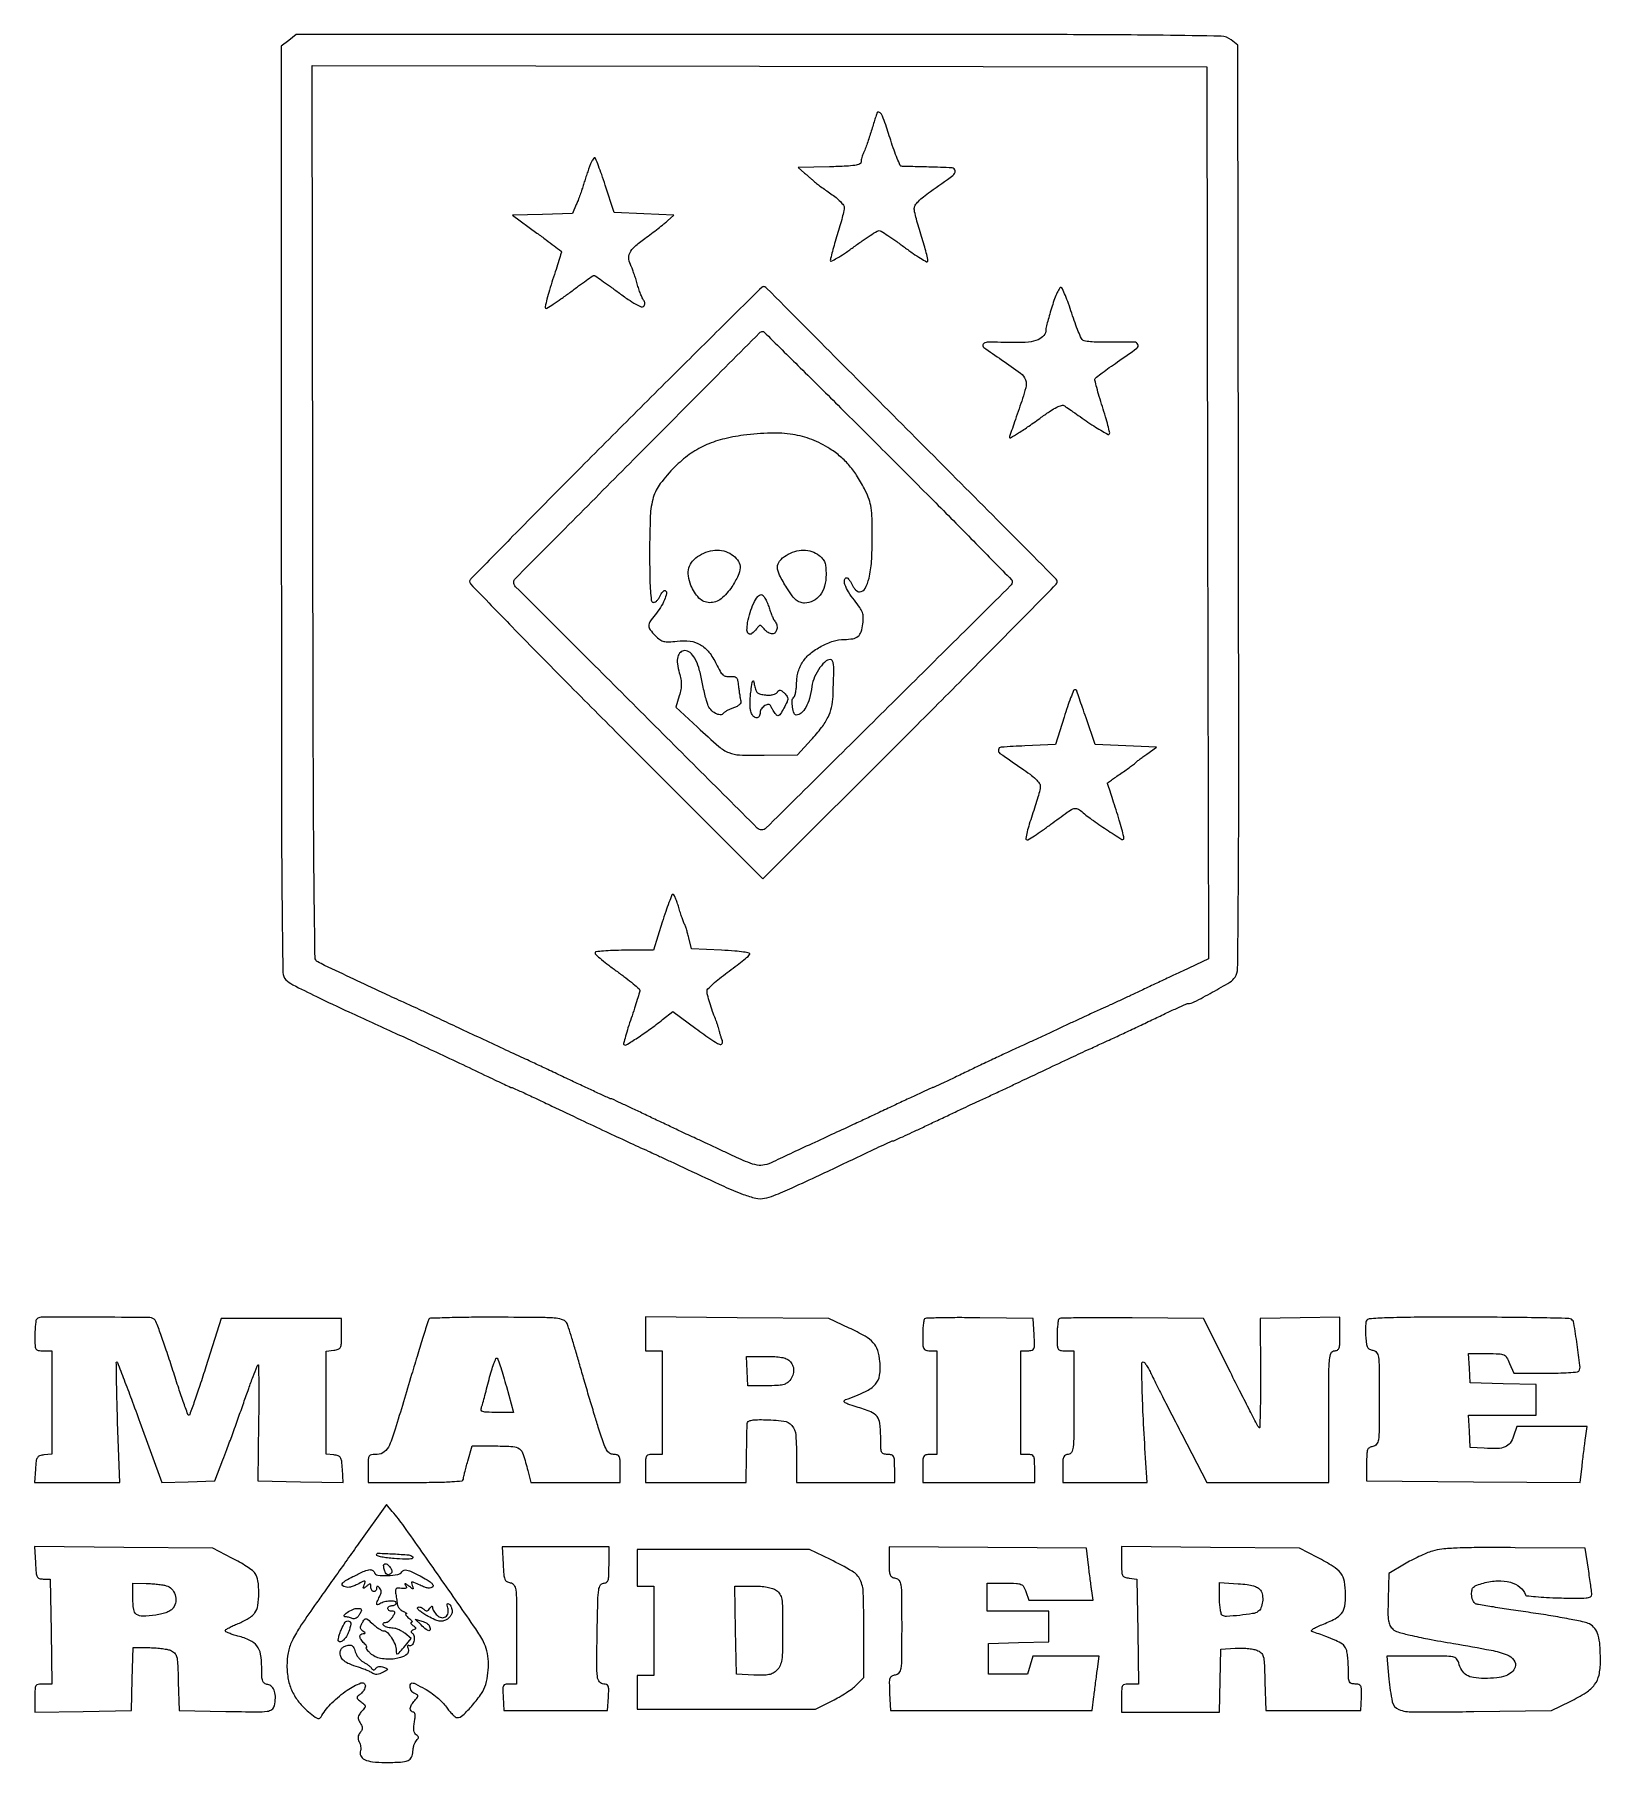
# Model space of a CAD drawing. Extents: x 40 to 599, y 30 to 647.
import ezdxf

# ---------------------------------------------------------------- set-up
doc = ezdxf.new("R2010")
doc.units = 0

msp = doc.modelspace()

# ---------------------------------------------------------------- linework, layer by layer
for points in [[(130.634859, 644.92742), (128, 642.85484), (128, 476.998848, 0.000204), (128.040986, 376.705484, 0.002255), (128.254969, 336.545778, 0.00133), (128.560963, 312.064158, 0.194976), (129.648151, 309.494706, 0.078562), (132.084318, 307.72369, 0.004362), (140.51859, 303.512618, 0.005408), (152.154579, 297.984334, 0.002003), (168.653684, 290.443259, -0.002636), (174.733104, 287.655292, -0.000948), (183.358323, 283.624772, -0.00094), (192.794325, 279.171891, -0.001115), (201.690653, 274.928886, 0.001909), (204.861147, 273.422932, 0.002989), (207.601354, 272.15411, 0.000823), (209.994558, 271.068046, 0.106493), (210.31042, 271, -0.108362), (210.634883, 270.928846, -0.000304), (214.6908, 269.057061, -0.001804), (219.2677, 266.921387, -0.001123), (224.619767, 264.38574, 0.000669), (234.907529, 259.500268, 0.001023), (243.844609, 255.293225, 0.001165), (251.776614, 251.60162, 0.001552), (259, 248.287441, -0.001522), (261.699224, 247.049199, -0.000612), (265.38125, 245.341044, -0.000606), (269.342886, 243.491436, -0.000766), (273, 241.771764, 0.003002), (285.980891, 235.738513, 0.017512), (292.938214, 232.845661, 0.033349), (297.400161, 231.502698, 0.103146), (300.530342, 231.439714, 0.051248), (303.820965, 232.413986, 0.007101), (310.379679, 235.22151, 0.005519), (320.117387, 239.683872, 0.001422), (335.731039, 247.10288, -0.001884), (339.69088, 248.979968, -0.00295), (343.112236, 250.561471, -0.000804), (346.101446, 251.916067, -0.106366), (346.491528, 252, 0.106205), (346.881677, 252.083817, 0.000802), (349.873308, 253.437188, 0.002945), (353.297401, 255.017216, 0.00188), (357.260489, 256.892554, -0.000749), (361.656921, 258.985132, -0.000599), (366.401519, 261.227759, -0.000605), (370.798131, 263.292971, -0.001532), (374, 264.780304, 0.001061), (377.156268, 266.242838, 0.00045), (381.38125, 268.216123, 0.000446), (385.88712, 270.33044, 0.000584), (390, 272.270692, -0.000362), (401.1925, 277.556816, -0.000745), (409.963047, 281.675335, -0.000919), (416.757593, 284.838393, -0.002625), (421.5, 287.005359, 0.003006), (424.207064, 288.244807, 0.000734), (428.653701, 290.321104, 0.000752), (433.743814, 292.716313, 0.00075), (438.831749, 295.129189, -0.001315), (443.59129, 297.379741, -0.002099), (447.672265, 299.275449, -0.000411), (451.274609, 300.926887, -0.107669), (451.6102, 301, 0.119999), (453.961494, 301.57255, 0.007286), (460.393953, 305.022428, 0.007513), (466.706511, 308.652527, 0.113952), (468.518686, 310.388174, 0.143053), (469.462381, 313.484213, 0.00107), (469.718933, 340.369245, 0.002007), (469.863046, 382.916429, 0.000235), (469.758822, 477.926352), (469.5, 643.17683), (467.139216, 645.088415, 0.165924), (463.599488, 646.387708, 0.002893), (442.858783, 646.743556, 0.002673), (406.318322, 646.963668, 0.000169), (299.024075, 647), (133.269717, 647)], [(458.753068, 476.228047), (459.006137, 316.956094), (449.753068, 312.594351, 0.000002), (445.558264, 310.61697, 0.000001), (440.574339, 308.267568, 0.000001), (435.614449, 305.929467, 0.000002), (431.5, 303.989876, -0.000971), (427.76094, 302.236095, -0.000936), (423.96875, 300.475004, -0.000925), (420.62192, 298.935849, -0.003415), (418.5, 297.982233, 0.003435), (416.352617, 297.017069, 0.000875), (412.884375, 295.422156, 0.000892), (408.930469, 293.586957, 0.000903), (405, 291.745462, -0.000753), (400.996198, 289.868142, -0.000667), (396.821875, 287.925304, -0.000669), (393.058242, 286.185833, -0.002049), (390.5, 285.020303, 0.003368), (387.795882, 283.779682, 0.000825), (383.362765, 281.700631, 0.000845), (378.290782, 279.301256, 0.000844), (373.224305, 276.883502, -0.001018), (368.493486, 274.627948, -0.001641), (364.45393, 272.728279, -0.000251), (360.865873, 271.057488, -0.109255), (360.60592, 271, 0.10833), (360.345693, 270.94295, 0.000246), (356.726796, 269.273921, 0.001618), (352.653045, 267.376672, 0.001003), (347.881616, 265.123987, -0.000551), (342.737877, 262.68983, -0.00053), (337.521475, 260.235064, -0.000523), (332.918696, 258.080889, -0.001924), (330, 256.732269, 0.001007), (322.575729, 253.318308, 0.000753), (314.408496, 249.527824, 0.000593), (306.986917, 246.059091, 0.004786), (303.596362, 244.429733, -0.058114), (300.575251, 243.356136, -0.099812), (297.913885, 243.285904, -0.057569), (294.520884, 244.289537, -0.009318), (288.229623, 247.108413, 0.000508), (284.484497, 248.866329, 0.000407), (280.448702, 250.75167, 0.000412), (276.713396, 252.489188, 0.001048), (274, 253.741729, -0.002128), (271.14435, 255.067426, -0.000646), (266.825892, 257.101405, -0.000647), (261.991924, 259.393476, -0.000705), (257.30091, 261.633316, 0.001487), (252.974954, 263.690547, 0.00236), (249.257327, 265.423537, 0.000517), (245.986072, 266.925596, 0.107769), (245.644881, 267, -0.107185), (245.301178, 267.074536, -0.000397), (241.549251, 268.785727, -0.002055), (237.300627, 270.748674, -0.001287), (232.343971, 273.07907, 0.000307), (227.05995, 275.576035, 0.000313), (221.804166, 278.051695, 0.000303), (217.23281, 280.198091, 0.001295), (214.5, 281.470587, -0.000542), (207.31171, 284.804552, -0.000376), (199.19345, 288.587958, -0.000379), (191.220706, 292.318198, -0.000627), (184.5, 295.479136, 0.001017), (181.034607, 297.105707, 0.000776), (177.234375, 298.872838, 0.000784), (173.668106, 300.51766, 0.001846), (171, 301.731256, -0.00326), (163.991265, 304.94316, -0.001105), (153.835711, 309.704867, -0.000496), (143.427941, 314.625554, -0.01689), (141, 315.87852, -0.267809), (140.03626, 317.496289, -0.000752), (139.711386, 343.639067, -0.002095), (139.436736, 384.427329, -0.00024), (139.246942, 476.362025), (138.993884, 636.006116), (298.746942, 635.753058), (458.5, 635.5)], [(340.623213, 618.917217, 0.00016), (340.357978, 618.066495, 0.000022), (339.808142, 616.300683, 0.000025), (339.157268, 614.20968, 0.000021), (338.469678, 612, -0.005064), (337.750051, 609.766999, -0.005467), (337.002876, 607.605548, -0.005177), (336.322757, 605.765872, -0.026069), (335.879247, 604.763569, 0.029007), (335.542532, 603.990375, 0.021489), (335.258279, 603.102224, 0.021864), (335.062151, 602.237585, 0.044864), (335, 601.54632, -0.30275), (334.48554, 600.774552, -0.059918), (332.802976, 600.299474, -0.027865), (329.697844, 599.988609, -0.004734), (323.75, 599.782751), (312.5, 599.5), (314.861591, 597.5, -0.0018), (315.849229, 596.65746, -0.001631), (316.863873, 595.779783, -0.001632), (317.767018, 594.988193, -0.005231), (318.361591, 594.452452, 0.024705), (319.067086, 593.864878, 0.003633), (320.560905, 592.75779, 0.004094), (322.347928, 591.475708, 0.003507), (324.25, 590.154412, -0.022614), (326.068687, 588.785163, -0.028937), (327.604648, 587.3588, -0.029343), (328.712432, 586.059106, -0.163243), (328.999864, 585.201959, -0.057086), (328.878457, 584.142803, -0.005642), (328.269841, 581.649951, -0.00706), (327.466461, 578.688016, -0.005544), (326.51487, 575.5, 0.003907), (325.561961, 572.345303, 0.005326), (324.755531, 569.485824, 0.003582), (324.122939, 567.079441, 0.059519), (324.015006, 566.260252, 0.563477), (324.372826, 566.03759, 0.014356), (326.406435, 567.144168, 0.017097), (329.040429, 568.800093, 0.009195), (332.177112, 571.010252, -0.00585), (335.38848, 573.305338, -0.008593), (338.268604, 575.240512, -0.004728), (340.727731, 576.799373, -0.139781), (341.431354, 577, -0.141099), (342.132089, 576.798237, -0.004914), (344.540831, 575.252528, -0.008815), (347.36238, 573.330552, -0.00601), (350.504242, 571.051158, 0.00893), (353.594454, 568.836664, 0.015486), (356.247915, 567.124768, 0.00979), (358.411673, 565.878935, 0.463343), (358.829086, 566.038415, 0.141543), (358.866682, 566.699187, 0.005789), (358.303896, 569.039856, 0.009699), (357.54335, 571.821058, 0.006686), (356.579086, 574.941565, -0.006766), (355.591546, 578.139217, -0.008252), (354.757606, 581.158272, -0.007086), (354.136026, 583.711194, -0.056224), (354, 584.917047, -0.148276), (354.336922, 586.028202, -0.043499), (355.464717, 587.435012, -0.033675), (357.254439, 589.07172, -0.016158), (359.75, 590.934174, 0.00469), (367.822004, 596.674937, 0.25761), (368.587574, 598.305502, 0.379454), (367.518143, 599.363789, 0.007426), (359.176988, 599.69737, -0.00018), (355.778954, 599.783968, -0.000253), (352.750534, 599.863769, -0.000145), (350.194207, 599.933169, -0.003551), (349.484406, 599.957691, -0.281529), (348.979497, 600.296113, -0.008536), (347.920044, 602.704759, -0.014533), (346.763765, 605.701453, -0.009245), (345.585069, 609.25, 0.005733), (343.541743, 615.54913, 0.037284), (342.24581, 618.61711, 0.213732), (341.360296, 619.326572, 0.400163)], [(238.191534, 600.25, 0.006955), (237.702481, 598.91511, 0.003045), (237.089655, 597.132812, 0.003012), (236.461931, 595.232628, 0.004024), (235.91648, 593.5, -0.007342), (235.347647, 591.734087, -0.004913), (234.647492, 589.730158, -0.004948), (233.93058, 587.801303, -0.009706), (233.315254, 586.283517), (231.937975, 583.067034), (221.218988, 582.783517), (210.5, 582.5), (219.25, 576.133394, -0.002704), (222.60451, 573.664753, -0.004368), (225.429688, 571.5234, -0.000946), (227.880532, 569.624424, -0.231429), (228, 569.380139, -0.075813), (227.955034, 569.085287, -0.000402), (227.083861, 566.30333, -0.001766), (226.076725, 563.135435, -0.001118), (224.881228, 559.44885, 0.006653), (223.726663, 555.749416, 0.010481), (222.84493, 552.541614, 0.004799), (222.187963, 549.829888, 0.258937), (222.3287, 549.337967, 0.345748), (222.784522, 549.283173, 0.005643), (225.112118, 550.734086, 0.011949), (227.85739, 552.58254, 0.007315), (231.009017, 554.885862, -0.002934), (234.157442, 557.229436, -0.004597), (236.895227, 559.203972, -0.001396), (239.28449, 560.883992, -0.153706), (239.652946, 561, -0.152216), (240.021862, 560.885027, -0.001404), (242.402916, 559.231358, -0.004592), (245.132191, 557.286921, -0.002933), (248.270493, 554.979092, 0.009251), (251.844595, 552.419729, 0.023847), (254.541891, 550.746442, 0.026758), (256.524941, 549.778554, 0.305495), (257.33671, 549.93671, 0.086731), (257.691183, 550.441332, 0.110164), (257.815045, 550.995495, 0.100386), (257.694959, 551.588978, 0.062031), (257.337745, 552.207618, -0.057272), (256.881151, 552.981332, -0.011863), (256.2721, 554.442238, -0.01232), (255.643525, 556.182434, -0.01134), (255.082662, 558, 0.007491), (254.527298, 559.850174, 0.007427), (253.915244, 561.688202, 0.007319), (253.33263, 563.279646, 0.028447), (252.902536, 564.236431, -0.086523), (252.092677, 566.793507, -0.148157), (252.446414, 568.984454, -0.096779), (254.149788, 571.238183, -0.024146), (257.75, 574.163568, 0.003356), (260.122765, 575.933079, 0.003249), (262.49731, 577.75322, 0.003209), (264.566034, 579.381793, 0.011952), (265.836586, 580.445963), (268.173172, 582.5), (257.483362, 583), (246.793552, 583.5), (243.646776, 593.242641, 0.005451), (242.395096, 596.978197, 0.008808), (241.239691, 600.125542, 0.003238), (240.195657, 602.770726, 0.302963), (239.87132, 602.992641, 0.23645), (239.568472, 602.845351, 0.026061), (239.118553, 602.190026, 0.027375), (238.639934, 601.302993, 0.018747)], [(247.5, 505.024305, 0.000908), (227.544096, 485.00657, 0.001482), (210.696333, 467.944256, 0.000162), (195.707007, 452.663903, 0.14312), (195.232199, 451.776193, 0.249197), (195.489607, 450.8864, 0.000247), (210.467401, 435.456823, 0.002264), (227.359549, 418.229112, 0.001377), (247.472776, 398.012993), (299.981155, 345.525986), (352.490577, 398.000104, 0.000907), (372.62348, 418.192602, 0.001491), (389.575357, 435.358536, 0.000127), (404.712114, 450.785954, 0.196376), (405, 451.490683, 0.198253), (404.480548, 452.749264, 0.000036), (352.867083, 504.617825, 0.000035), (301.24195, 556.483345, 0.200486), (299.996462, 556.998112, 0.196592), (299.649457, 556.854647, 0.000031), (284.370836, 541.730027, 0.000738), (267.474216, 524.952193, 0.000445)], [(403.202031, 549.983382, 0.004892), (402.35867, 547.188027, 0.006428), (401.646846, 544.619791, 0.004804), (401.100386, 542.460891, 0.059647), (401, 541.62238, -0.173719), (400.252245, 539.535128, -0.123194), (398.235769, 538.041171, -0.074833), (394.80253, 537.18973, -0.028241), (389.846011, 537.005068, 0.003086), (380.013087, 537.133449, 0.235873), (378.639053, 536.458842, 0.423325), (378.812029, 535.312637, 0.00589), (385.178126, 530.879037, -0.010428), (391.961564, 526.062783, -0.148808), (393.706592, 523.704719, -0.157598), (393.790137, 520.826214, -0.012093), (391.412378, 513.346566, 0.000759), (390.110429, 509.551251, 0.001217), (389.012391, 506.308656, 0.000201), (388.048434, 503.4352, 0.07311), (388.008943, 503.214816, 0.591012), (388.36161, 503.006009, 0.006749), (391.267224, 504.773452, 0.011332), (394.914451, 507.176841, 0.005882), (399.362303, 510.33261, -0.010279), (402.62383, 512.603818, -0.031844), (404.945429, 513.94561, -0.047722), (406.608312, 514.581065, -0.219458), (407.600915, 514.418411, -0.002052), (408.467772, 513.827152, -0.000185), (410.633057, 512.336034, -0.00024), (413.214002, 510.55544, -0.000187), (416.015497, 508.619151, 0.008492), (418.760838, 506.788291, 0.013738), (421.163049, 505.336206, 0.007416), (423.181939, 504.229606, 0.329162), (423.630458, 504.297125, 0.258269), (423.769797, 504.78186, 0.004925), (423.137204, 507.418937, 0.010621), (422.284835, 510.540908, 0.006749), (421.166564, 514.13984, -0.006479), (420.041903, 517.752442, -0.009879), (419.168815, 520.918333, -0.004922), (418.515112, 523.595525, -0.198346), (418.610385, 524.178606, -0.091635), (419.030037, 524.641599, -0.002718), (421.131704, 526.226945, -0.005341), (423.645603, 528.060433, -0.003651), (426.538461, 530.091638, 0.005524), (433.481399, 535.005523, 0.351533), (433.850323, 536.350259, 0.298505), (432.591475, 537.179172, 0.004611), (423.5, 537.114761, -0.009557), (420.346003, 537.123615, -0.012787), (417.487852, 537.25946, -0.009991), (415.129699, 537.479514, -0.117067), (414.267155, 537.790562, -0.140646), (413.657855, 538.496345, -0.009384), (412.571539, 540.96906, -0.012942), (411.391577, 544.017691, -0.009295), (410.226073, 547.478775, 0.008608), (409.076976, 550.906717, 0.012943), (407.946982, 553.850241, 0.007771), (406.912675, 556.243249, 0.209364), (406.410948, 556.696351, 0.357594), (405.913511, 556.506213, 0.018238), (405.052988, 554.862863, 0.02228), (404.118773, 552.661552, 0.013501)], [(344.711165, 496.766642, -0.000902), (361.69218, 479.745596, -0.001483), (375.990155, 465.276547, -0.000125), (388.758568, 452.271964, -0.196467), (389, 451.681247, -0.199947), (388.389515, 450.215661, -0.000069), (344.722159, 406.906475, -0.00007), (301.049007, 363.615723, -0.197161), (299.562598, 363.002065, -0.199253), (297.946805, 363.66842, -0.000085), (254.800648, 406.752244, -0.000085), (211.669899, 449.8501, -0.198967), (211, 451.466899, -0.198023), (211.50995, 452.704006, -0.000048), (255.114671, 496.59961, -0.000048), (298.730991, 540.490009, -0.199702), (299.956951, 541, -0.197352), (300.282029, 540.86649, -0.000038), (313.29547, 528.006451, -0.000814), (327.695974, 513.727097, -0.000492)], [(293.050754, 503.911985, 0.029971), (285.47077, 502.465283, 0.045833), (279.166548, 500.234414, 0.048769), (273.662083, 497.015306, 0.040439), (268.50102, 492.601818, 0.033044), (263.324461, 486.656911, 0.091134), (260.825703, 481.720542, 0.062117), (259.753463, 475.190563, 0.009669), (259.5, 462.085451, 0.003457), (259.558555, 453.615688, 0.013843), (259.773682, 448.436328, 0.014108), (260.107158, 445.02375, 0.288063), (260.735649, 444.256901, 0.189876), (261.294019, 444.285959, 0.075169), (261.949246, 444.712751, 0.060013), (262.596684, 445.445711, 0.044057), (263.131877, 446.390093, -0.032378), (263.635731, 447.329603, -0.052983), (264.191107, 448.040985, -0.072976), (264.711369, 448.44175, -0.272525), (265.108017, 448.433242, -0.318495), (265.537963, 447.417872, -0.045493), (264.815076, 445.138048, -0.041252), (263.398556, 442.420052, -0.034167), (261.471879, 439.78421, 0.024446), (259.61911, 437.350167, 0.154682), (259.172291, 435.878722, 0.165704), (259.670512, 434.472702, 0.029116), (261.56202, 432.347071, 0.036825), (263.180761, 430.950696, 0.098693), (264.550804, 430.303336, 0.075665), (266.274215, 430.141508, 0.01572), (269.31202, 430.412138, -0.062627), (273.926426, 430.389982, -0.099787), (277.648316, 429.120101, -0.095582), (280.694863, 426.457183, -0.053615), (283.294379, 422.262359, 0.015496), (284.638472, 419.67199, 0.079707), (285.637963, 418.407048, 0.134048), (286.719269, 417.848901, 0.078608), (288.183488, 417.771068, -0.049042), (289.644293, 417.779512, -0.193193), (290.429571, 417.376746, -0.131912), (290.890691, 416.429162, -0.018759), (291.223633, 414.271068, 0.005926), (291.421995, 412.7226, 0.006031), (291.655951, 411.188323, 0.005878), (291.891017, 409.859897, 0.024692), (292.080678, 409.072157, -0.17369), (292.041944, 408.408557, -0.100746), (291.583687, 407.743113, -0.070512), (290.721166, 407.11934, -0.036501), (289.5, 406.585148, 0.017525), (288.305656, 406.115792, 0.019892), (287.197611, 405.581548, 0.019514), (286.299941, 405.057916, 0.095445), (285.874846, 404.655978, -0.256626), (284.704929, 404.097599, -0.112791), (283.002859, 404.590236, -0.086753), (281.311601, 405.956332, -0.09337), (280.236064, 407.783254, -0.020816), (279.785879, 409.21694, -0.006263), (279.220028, 411.432042, -0.006265), (278.64692, 413.935518, -0.006763), (278.152023, 416.389654, 0.02633), (277.039559, 420.973047, 0.057953), (275.616116, 424.279392, 0.08554), (273.937149, 426.301385, 0.178654), (272.044335, 427, 0.186342), (270.478451, 426.395429, 0.149799), (269.548787, 424.832116, 0.092095), (269.409061, 422.314258, 0.040738), (270.104916, 419.044159, -0.025943), (270.644077, 416.833506, -0.047444), (270.815403, 414.987236, -0.047089), (270.63606, 413.132484, -0.025154), (270.086282, 410.893646), (268.855988, 406.787292), (276.589376, 399.643646, 0.007248), (284.260177, 392.761173, 0.079909), (287.752754, 390.58458, 0.091405), (291.600595, 389.742189, 0.010795), (300.394504, 389.63988), (312.289007, 389.758298), (317.190274, 395.129149, 0.021064), (320.884166, 399.536163, 0.047219), (323.205534, 403.229723, 0.058305), (324.495257, 406.760093, 0.053206), (324.988028, 410.60492, -0.002386), (325.034921, 412.412964, -0.001269), (325.10933, 414.650679, -0.001263), (325.19695, 416.937026, -0.001964), (325.285226, 418.908031, 0.022833), (325.290474, 420.642134, 0.034402), (325.1225, 422.14359, 0.037514), (324.827567, 423.274173, 0.231963), (324.414773, 423.68644, 0.260553), (322.567574, 423.348632, 0.061762), (320.337586, 420.987207, 0.055562), (318.412985, 417.644482, 0.066954), (317.420207, 414.161662, -0.0303), (316.544254, 409.939368, -0.059141), (315.260299, 406.755148, -0.083507), (313.668917, 404.738428, -0.179969), (311.858408, 404.015313, -0.33215), (311.059211, 404.582866, -0.04216), (310.552001, 406.772283, -0.042468), (310.414974, 409.11216, -0.192063), (310.944645, 410.344645, 0.119622), (311.353077, 411.014892, 0.027311), (311.689989, 412.309674, 0.026744), (311.92243, 413.885172, 0.023255), (312, 415.552117, -0.037437), (312.148374, 417.530994, -0.035249), (312.590546, 419.506981, -0.035403), (313.303293, 421.392599, -0.038612), (314.258071, 423.102117, -0.076783), (316.90035, 425.997039, -0.046035), (320.78823, 428.576172, -0.046024), (325.084306, 430.401319, -0.076505), (328.96189, 431.015313, 0.039833), (332.069995, 431.276856, 0.133598), (333.911591, 432.11966, 0.140775), (335.017524, 433.749221, 0.046122), (335.669471, 436.60588, 0.038951), (335.79294, 438.875964, 0.081854), (335.465722, 440.606584, 0.063978), (334.538475, 442.396412, 0.016697), (332.603351, 445, -0.028235), (330.490711, 447.983763, -0.056812), (329.247867, 450.582159, -0.112783), (329.060786, 452.307178, -0.380464), (329.839485, 453, -0.190598), (330.235938, 452.843176, -0.037004), (330.766975, 452.265625, -0.034577), (331.320433, 451.457269, -0.025934), (331.818046, 450.5, 0.046224), (332.365517, 449.543618, 0.050463), (333.065499, 448.734375, 0.056592), (333.805096, 448.179373, 0.133459), (334.465141, 448, 0.275334), (336.437134, 449.17499, 0.066212), (337.848639, 452.881542, 0.042027), (338.732721, 458.826821, 0.015905), (339, 467.226897, 0.005795), (338.918819, 474.230874, 0.03057), (338.595413, 478.058073, 0.048577), (337.877824, 480.958964, 0.031482), (336.522709, 484.141722, 0.022428), (333.730652, 489.1296, 0.036943), (330.888587, 493.035663, 0.040273), (327.696566, 496.240678, 0.034116), (323.8572, 499.091634, 0.050312), (317.434769, 502.35383, 0.053607), (310.624672, 504.182434, 0.046137), (302.75043, 504.679213, 0.024871)], [(289.365141, 460.92742, -0.086809), (291.248106, 458.827986, -0.151306), (291.838593, 456.586437, -0.103767), (291.127615, 453.796809, -0.02855), (288.890315, 449.82907, -0.080865), (285.022958, 445.524058, -0.178472), (280.894708, 444.136283, -0.196086), (277.129518, 445.800519, -0.098153), (274.265593, 450.252237, -0.058586), (273.35984, 453.671435, -0.103979), (273.549252, 456.568038, -0.112162), (274.862677, 458.995837, -0.076137), (277.276837, 461.027281, -0.063053), (280.432325, 462.442493, -0.076127), (283.643092, 462.90708, -0.080857), (286.688082, 462.385567, -0.08408)], [(320, 461.034887, -0.052478), (321.285829, 459.812909, -0.089804), (322.027927, 458.5372, -0.067631), (322.395206, 456.836403, -0.019408), (322.5, 454.137687, -0.066109), (321.958437, 450.059625, -0.096472), (320.365472, 446.815132, -0.112699), (317.892565, 444.742377, -0.118841), (314.813265, 444, -0.082156), (313.19804, 444.267203, -0.096161), (311.851569, 445.037456, -0.058772), (310.444591, 446.57206, -0.013885), (308.487579, 449.451963, -0.023678), (305.886317, 453.976805, -0.113952), (305.163359, 456.838255, -0.181239), (305.927114, 459.010928, -0.081843), (308.25, 461.01096, -0.061121), (311.333668, 462.408213, -0.075471), (314.448787, 462.887603, -0.08068), (317.39739, 462.414859, -0.083971)], [(302.013821, 442.75, 0.010315), (302.585105, 441.053193, 0.01208), (303.198588, 439.469375, 0.01107), (303.776512, 438.160669, 0.069557), (304.17388, 437.55, -0.11513), (304.884086, 436.207244, -0.108982), (304.946241, 434.66021, -0.135358), (304.373271, 433.461953, -0.217245), (303.360243, 433, -0.086408), (302.633413, 433.126552, -0.045857), (301.802593, 433.514063, -0.043822), (301.00193, 434.080435, -0.05175), (300.360243, 434.75, 0.019628), (299.489417, 435.783912, 0.210938), (299, 436, 0.210938), (298.510583, 435.783912, 0.019628), (297.639757, 434.75, -0.05651), (296.00543, 433.076759, -0.340869), (294.868865, 433.045804, -0.243156), (294.255749, 434.271147, -0.038582), (294.505763, 437.034109, -0.032884), (295.368842, 440.669211, -0.039698), (296.664047, 443.928898, -0.042514), (298.117039, 446.338931, -0.24029), (299.413182, 447, -0.219853), (299.986962, 446.734892, -0.039026), (300.699633, 445.751562, -0.035845), (301.41047, 444.377712, -0.025426)], [(300.89951, 411.175817, 0.033026), (302.338448, 411.133659, 0.049164), (303.585858, 411.303074, 0.059949), (304.54621, 411.656887, 0.136923), (305.108971, 412.175817, -0.077869), (305.604663, 412.75349, -0.218006), (306.105656, 412.895878, -0.134251), (306.71745, 412.623187, -0.024773), (307.641194, 411.786928, -0.04473), (308.570404, 410.675023, -0.162876), (308.82458, 409.803618, -0.101877), (308.556929, 408.720032, -0.012198), (307.43468, 406.508567, -0.010723), (306.276826, 404.464793, -0.123388), (305.63101, 403.815126, -0.309785), (305.036532, 403.849634, -0.070271), (304.293386, 404.613449, -0.012563), (303.803469, 405.320044, -0.011958), (303.341237, 406.061912, -0.011991), (302.964378, 406.736736, -0.040918), (302.766987, 407.199039, 0.323633), (301.987534, 407.7591, 0.137452), (300.680431, 407.388712, 0.098179), (299.440588, 406.245092, 0.15882), (299, 404.893011, -0.147201), (298.582646, 403.506093, -0.291696), (297.574312, 403.057552, -0.198829), (296.382539, 403.774581, -0.097992), (295.614052, 405.401604, -0.049033), (295.428056, 406.649848, -0.015814), (295.393783, 408.521954, -0.015601), (295.487218, 410.619193, -0.016885), (295.710637, 412.651604, -0.002486), (296.156984, 415.640728, -0.110685), (296.385601, 416.223794, -0.656122), (296.613397, 416.181239, -0.010915), (296.959368, 414.5, 0.041448), (297.393849, 412.892447, 0.131544), (298.025067, 411.986233, 0.120113), (299.061464, 411.47052, 0.031843)], [(407.465712, 403.232473), (404.431423, 393.5), (393.531564, 393, 0.004799), (384.986783, 392.525813, 0.35319), (384.026066, 391.641407, 0.284862), (384.596842, 390.318474, 0.003722), (392.342444, 385.007944, -0.013087), (395.325939, 382.879188, -0.032142), (397.367528, 381.123785, -0.043857), (398.620409, 379.662333, -0.158229), (398.986622, 378.507944, -0.059873), (398.832529, 377.294051, -0.00709), (398.132607, 374.66349, -0.008393), (397.200033, 371.549897, -0.006792), (396.098123, 368.240106, 0.009376), (395.050998, 365.039773, 0.015022), (394.291605, 362.268093, 0.008838), (393.781197, 359.982428, 0.314617), (393.985677, 359.508852, 0.278897), (394.537053, 359.503557, 0.006297), (396.884428, 360.932948, 0.012309), (399.648012, 362.760087, 0.007788), (402.782775, 365.018747, -0.002815), (408.581887, 369.285375, -0.047508), (410.626866, 370.493849, -0.168601), (411.955816, 370.633544, -0.12207), (413.292206, 369.950889, 0.022738), (417.310762, 366.768905, 0.01148), (422.640225, 363.112583, 0.003863), (428.110948, 359.601217, 0.486742), (428.780077, 359.84023, 0.14124), (428.808979, 360.542607, 0.004696), (428.114095, 363.276655, 0.008592), (427.199906, 366.511018, 0.00584), (426.05359, 370.160748, -0.000598), (424.882909, 373.755782, -0.000968), (423.897001, 376.81592, -0.000122), (423.02463, 379.544012, -0.077459), (423.000007, 379.701959, -0.239717), (423.063951, 379.82768, -0.00094), (424.395315, 380.794005, -0.004402), (425.92896, 381.882321, -0.002721), (427.75, 383.135961, 0.003655), (429.605971, 384.418766, 0.005048), (431.251563, 385.599005, 0.003248), (432.615056, 386.611595, 0.060636), (433, 386.982181, -0.053814), (433.359839, 387.338153, -0.004624), (434.38125, 388.136167, -0.006062), (435.623062, 389.064334, -0.004664), (437, 390.04818), (440.5, 392.5), (429.563427, 393), (418.626855, 393.5), (415.326696, 403, -0.000647), (414.060573, 406.659988, -0.001041), (412.992061, 409.782813, -0.000157), (412.050553, 412.556129, -0.068593), (412.013268, 412.75, 0.249606), (411.956098, 412.844892, 0.060999), (411.783585, 412.921414, 0.048183), (411.53826, 412.97098, 0.031618), (411.25, 412.982473, 0.298149), (410.869005, 412.720206, 0.004542), (409.82899, 410.11118, 0.010476), (408.682988, 406.964686, 0.006528)], [(264, 330), (260.872895, 320), (250.436447, 320, 0.008124), (246.354244, 319.933668, 0.014511), (243.003805, 319.727304, 0.008511), (240.341861, 319.439885, 0.378179), (240, 319.052543, 0.216244), (240.254444, 318.491728, 0.005894), (242.35, 316.700903, 0.011187), (244.934043, 314.64109, 0.007315), (248, 312.377432, -0.007382), (251.065942, 310.113146, -0.011281), (253.65, 308.051392, -0.005987), (255.743779, 306.259072, -0.215978), (256, 305.693576, -0.073038), (255.901942, 305.025875, -0.002298), (255.096378, 302.386496, -0.004428), (254.102476, 299.280333, -0.00305), (252.923838, 295.778182, 0.006349), (251.781201, 292.307431, 0.010047), (250.899903, 289.302149, 0.004394), (250.231994, 286.754239, 0.264144), (250.353563, 286.313104, 0.34791), (251.134963, 286.222231, 0.005537), (255.157051, 288.77154, 0.012836), (259.602617, 291.823806, 0.010934), (264.134374, 295.26319), (267.768747, 298.148889), (276.061486, 292.074445, 0.005311), (281.755278, 287.995946, 0.0453), (284.477193, 286.435942, 0.359751), (285.369918, 286.674176, 0.257974), (285.493535, 287.75, -0.013386), (285.183595, 288.564113, -0.007401), (284.846656, 289.573437, -0.007375), (284.535227, 290.607078, -0.011769), (284.303079, 291.5, 0.013467), (284.063133, 292.410216, 0.00762), (283.726116, 293.5, 0.007602), (283.3526, 294.589181, 0.012388), (282.998967, 295.5, -0.015382), (281.978699, 298.17517, -0.010639), (280.983269, 301.258093, -0.008584), (280.179919, 304.117684, -0.064265), (280, 305.511727, -0.201453), (280.292364, 306.207915, -0.010096), (282.129687, 307.938304, -0.014906), (284.472069, 309.933121, -0.010115), (287.25, 312.068658, 0.004267), (290.079457, 314.191626, 0.005885), (292.581074, 316.149241, 0.003844), (294.64422, 317.829475, 0.069477), (295.217487, 318.456154, 0.517934), (295.034328, 318.952367, 0.027066), (293.076799, 319.364066, 0.020258), (289.93559, 319.719476, 0.006384), (285.217487, 320), (274.5, 320.5), (273.5, 324.5, 0.007601), (273.07279, 326.104756, 0.008801), (272.616071, 327.61875, 0.008003), (272.187225, 328.88483, 0.05039), (271.895137, 329.5, -0.047697), (271.587079, 330.139905, -0.005883), (271.067438, 331.601562, -0.00691), (270.493176, 333.357991, -0.005662), (269.926822, 335.25, 0.013083), (269.352319, 337.070444, 0.020294), (268.752932, 338.604688, 0.015527), (268.188829, 339.790364, 0.280981), (267.845237, 340, 0.305942), (267.478842, 339.752657, 0.004026), (266.419469, 337.0625, 0.009879), (265.250576, 333.833629, 0.006126)], [(40.666667, 188.333333, 0.157369), (40.404302, 187.820926, 0.012597), (40.195833, 186.295833, 0.016057), (40.048569, 184.424828, 0.01161), (40, 182.333333, 0.008514), (40.058838, 178.87842, 0.120156), (40.390625, 177.694444, 0.227954), (41.171731, 177.148331, 0.040499), (43, 177), (46, 177), (46, 158.566422), (46, 140.132845), (43.25, 139.816422, 0.054549), (41.694828, 139.462855, 0.175693), (40.882886, 138.805764, 0.106113), (40.454017, 137.558363, 0.01391), (40.195209, 134.75), (39.890418, 130), (55.085719, 130), (70.281021, 130), (69.557425, 151.5, -0.001828), (69.310125, 159.744218, -0.003051), (69.169697, 166.684375, -0.000375), (69.087443, 172.83172, -0.417917), (69.253611, 173, -0.310385), (69.482745, 172.842597, -0.000305), (71.849408, 166.674319, -0.002665), (74.469427, 159.722568, -0.001613), (77.500888, 151.465768), (85.328384, 129.931537), (94.792114, 130.215768), (104.255844, 130.5), (107.150355, 138, 0.003742), (108.5713, 141.765485, 0.001374), (110.524227, 147.105484, 0.001361), (112.626138, 152.951804, 0.001633), (114.571243, 158.465477, -0.002294), (116.34542, 163.473521, -0.003553), (117.927739, 167.779361, -0.001132), (119.331319, 171.491019, -0.107968), (119.641424, 171.965477, -0.659628), (119.857946, 171.876617, -0.000987), (119.932992, 166.174234, -0.004152), (119.952182, 159.51627, -0.002393), (119.870357, 151.5), (119.555487, 130.5), (134.833611, 130.223653), (150.111734, 129.947306), (149.805867, 134.723653, 0.013752), (149.546573, 137.551054, 0.105766), (149.118115, 138.803156, 0.176072), (148.306251, 139.462066, 0.054716), (146.75, 139.816422), (144, 140.132845), (144, 158.5), (144, 176.867155), (146.75, 177.183578, 0.055387), (148.350484, 177.550259, 0.200958), (149.110617, 178.233962, 0.101473), (149.436255, 179.568116, 0.009286), (149.5, 183), (149.5, 188.5), (128.020671, 188.5), (106.541343, 188.5), (101.063089, 171.25, -0.003051), (98.918163, 164.63619, -0.005006), (97.01237, 159.067187, -0.001055), (95.290644, 154.228363, -0.316704), (94.966275, 154, -0.31668), (94.642404, 154.227991, -0.001119), (92.973017, 158.920312, -0.005157), (91.125289, 164.327915, -0.003144), (89.049332, 170.75, 0.004525), (86.937301, 177.222546, 0.006907), (84.976741, 182.795502, 0.002937), (83.216476, 187.501081, 0.158465), (82.625474, 188.234687, 0.143927), (80.463633, 188.885549, 0.001049), (61.461021, 188.970079, 0.000812), (42.235632, 188.984046, 0.198679)], [(180.670474, 188.275833, 0.062742), (180.380198, 187.639976, 0.00047), (178.668774, 182.146269, 0.001753), (176.734408, 175.838282, 0.001123), (174.530095, 168.499659, -0.001302), (168.65672, 148.971406, -0.027915), (166.587734, 143.313535, -0.120083), (164.765318, 140.89331, -0.173294), (162.265281, 140, 0.030697), (160.227366, 139.874768, 0.220872), (159.413264, 139.367185, 0.1359), (159.062434, 138.265804, 0.009558), (159, 135), (159, 130), (176, 130, 0.003875), (183.708545, 130.059741, 0.012222), (188.872591, 130.266119, 0.008916), (192.521163, 130.56678, 0.385204), (193, 131.096093, -0.054304), (193.075075, 131.785305, -0.005034), (193.461469, 133.457606, -0.006435), (193.969338, 135.446508, -0.005008), (194.570958, 137.596093), (196.141917, 143), (204.592397, 143, -0.013778), (210.708402, 142.83144, -0.150885), (212.986763, 141.987833, -0.154028), (214.370503, 140.01228, -0.014533), (216.0044, 134.25), (217.077088, 130), (233.038544, 130), (249, 130), (249, 135, 0.010575), (248.936831, 137.986346, 0.100262), (248.63169, 139.221726, 0.212554), (247.950628, 139.807014, 0.072888), (246.633805, 140, -0.149569), (245.231104, 140.429201, -0.117259), (244.148719, 141.606377, -0.045324), (243.042105, 144.088168, -0.005535), (241.179799, 149.75, -0.002831), (239.744297, 154.373484, -0.001368), (237.956291, 160.307813, -0.001356), (236.126565, 166.50257, -0.001948), (234.542227, 172, 0.002217), (233.113652, 176.946938, 0.002872), (231.757276, 181.470595, 0.002166), (230.58278, 185.248841, 0.025648), (230.046316, 186.68713, 0.198514), (228.716756, 187.97785, 0.072015), (226.10927, 188.601768, 0.02058), (220.837928, 188.865181, 0.001265), (205.125278, 188.963305, 0.003039), (195.899312, 188.941499, 0.004916), (188.052037, 188.798091, 0.001136), (181.213469, 188.590299, 0.251238)], [(258, 183.061946), (258, 177), (261, 177), (264, 177), (264, 158.5), (264, 140), (261, 140, 0.0387), (259.180755, 139.85898, 0.222479), (258.4, 139.333333, 0.126045), (258.062224, 138.199987, 0.009722), (258, 135), (258, 130), (276, 130), (294, 130), (294.11535, 139.75, -0.001109), (294.169349, 143.593869, -0.001489), (294.236369, 147.076563, -0.00102), (294.307253, 149.99795, -0.015808), (294.36535, 151, -0.204384), (294.747828, 151.712365, -0.10969), (295.659403, 152.159851, -0.052371), (297.300627, 152.379736, -0.011898), (300.111907, 152.393067, -0.025126), (307.374763, 151.888988, -0.190464), (310.337858, 150.28577, -0.159235), (311.689275, 146.927674, -0.016284), (311.986345, 138.25), (312, 130), (329.5, 130), (347, 130), (347, 135, 0.010324), (346.93723, 138.03969, 0.105983), (346.625, 139.25, 0.217022), (345.919849, 139.819917, 0.063163), (344.5, 140, -0.076667), (343.060219, 140.222073, -0.226545), (342.348, 140.887756, -0.087032), (342.053136, 142.34264, -0.006584), (342, 146.377555, 0.028036), (341.733725, 151.122605, 0.144724), (340.72162, 153.51935, 0.126343), (338.496093, 155.150286, 0.019325), (333.277335, 157.01058, -0.007184), (330.299075, 157.99141, -0.064732), (329.072546, 158.601837, -0.392124), (328.957664, 159.087404, -0.178977), (329.5, 159.545616, 0.020986), (336.609784, 162.462144, 0.101936), (340.101508, 165.031703, 0.147204), (341.630049, 168.270951, 0.061172), (341.759038, 173.155941, 0.052563), (340.947298, 177.143512, 0.110366), (339.368572, 179.864746, 0.079012), (336.414295, 182.193578, 0.017887), (330.713946, 185.11858), (323.5, 188.5), (290.75, 188.811946), (258, 189.123891)], [(357.687603, 188.354269, 0.156036), (357.417221, 187.829575, 0.013135), (357.201983, 186.301983, 0.01646), (357.050112, 184.426316, 0.01197), (357, 182.333333, 0.009128), (357.059887, 179.053235, 0.100796), (357.367188, 177.783333, 0.220374), (358.073562, 177.189995, 0.066305), (359.5, 177), (362, 177), (362, 158.5), (362, 140), (359.5, 140, 0.063163), (358.080151, 139.819917, 0.217022), (357.375, 139.25, 0.105983), (357.06277, 138.03969, 0.010324), (357, 135), (357, 130), (377, 130), (397, 130), (397, 135, 0.010324), (396.93723, 138.03969, 0.105983), (396.625, 139.25, 0.217022), (395.919849, 139.819917, 0.063163), (394.5, 140), (392, 140), (392, 158.5), (392, 177), (394.549904, 177, 0.06266), (396.035443, 177.1869, 0.241406), (396.711072, 177.784343, 0.099515), (396.939279, 179.077974, 0.007086), (396.799904, 182.75), (396.5, 188.5), (377.437603, 188.770936, 0.003421), (370.080928, 188.825163, 0.005406), (363.772801, 188.760301, 0.001621), (358.322657, 188.627637, 0.191754)], [(405.683178, 188.349845, 0.156317), (405.41449, 187.827735, 0.013022), (405.200684, 186.300684, 0.016375), (405.049786, 184.426001, 0.011894), (405, 182.333333, 0.008514), (405.058838, 178.87842, 0.120156), (405.390625, 177.694444, 0.227954), (406.171731, 177.148331, 0.040499), (408, 177), (411, 177), (411, 158.5, -0.001703), (410.959789, 146.694439, -0.025225), (410.722973, 142.5625, -0.097241), (410.136748, 140.677823, -0.275511), (409, 140, 0.110458), (407.953987, 139.766065, 0.189791), (407.35, 139.125, 0.083766), (407.064942, 137.809325, 0.011557), (407, 135), (407, 130), (422.075073, 130), (437.150146, 130), (436.588459, 138.75, -0.003275), (435.791166, 152.587557, -0.00666), (435.380725, 163.473851, -0.002001), (435.198215, 172.435262, -0.419014), (435.753788, 173, -0.22978), (436.190987, 172.787881, -0.019648), (436.943517, 171.751563, -0.022842), (437.772496, 170.378281, -0.015606), (438.591863, 168.75, 0.007865), (439.835227, 166.180851, 0.000994), (442.618125, 160.68125, 0.001167), (445.950291, 154.166197, 0.000969), (449.524972, 147.25), (458.483144, 130), (480.241572, 130), (502, 130), (502, 153.5, -0.001273), (502.038556, 168.644071, -0.019955), (502.271277, 173.8125, -0.073428), (502.836465, 176.210196, -0.30734), (504, 177, 0.126921), (505.060987, 177.273731, 0.188545), (505.667046, 178.003432, 0.071828), (505.941429, 179.537626, 0.008391), (506, 183.027457), (506, 189.054913), (491.75, 188.777457), (477.5, 188.5), (477.606755, 168.726578, -0.002864), (477.604279, 161.185062, -0.005004), (477.503917, 154.937853, -0.001423), (477.350975, 149.650604, -0.654755), (477.106755, 149.55317, -0.078042), (476.717173, 150.081677, -0.00044), (473.849574, 155.609118, -0.001875), (470.605483, 161.933741, -0.001189), (466.870518, 169.326592), (457.241036, 188.5), (431.803696, 188.766511, 0.002539), (422.002933, 188.819424, 0.004068), (413.637891, 188.754051, 0.000928), (406.326725, 188.623854, 0.193807)], [(515.405527, 187.614404, 0.068349), (515.218045, 186.813409, 0.01386), (515.121982, 185.353783, 0.014378), (515.106102, 183.636909, 0.013028), (515.186912, 181.864404, 0.018034), (515.441276, 179.511269, 0.089476), (515.861036, 178.253952, 0.149623), (516.578719, 177.553767, 0.08393), (517.75, 177.180449, -0.20181), (519.044494, 176.405636, -0.126406), (519.711901, 174.742876, -0.030793), (519.960554, 171.126845, -0.001773), (520, 160, -0.001773), (519.960554, 148.873155, -0.030793), (519.711901, 145.257124, -0.126406), (519.044494, 143.594364, -0.20181), (517.75, 142.819551, 0.095732), (516.522228, 142.396315, 0.178332), (515.857065, 141.598539, 0.07688), (515.562441, 140.054816, 0.008782), (515.5, 136.5), (515.5, 130.5), (553.633306, 130.238228), (591.766612, 129.976457), (592.423224, 135.738228, -0.001275), (592.716516, 138.254807, -0.000924), (593.05546, 141.055917, -0.000933), (593.387188, 143.71455, -0.00204), (593.653462, 145.75), (594.227088, 150), (581.691096, 150), (569.155104, 150), (567.999852, 146.49955, -0.077838), (566.74351, 144.051403, -0.139353), (564.977073, 142.668034, -0.091476), (562.200975, 142.090799, -0.021448), (557.433729, 142.187705), (552.5, 142.5), (552.200096, 148.25), (551.900192, 154), (563.950096, 154), (576, 154), (576, 159.468265), (576, 164.936529), (564.25, 165.218265), (552.5, 165.5), (552.19774, 170.75), (551.895481, 176), (558.498767, 176, -0.00809), (562.820297, 175.930073, -0.094544), (564.45889, 175.562124, -0.158591), (565.486792, 174.653322, -0.034132), (566.564447, 172.5), (568.02684, 169), (579.454403, 169, 0.006139), (583.865061, 169.054157, 0.009665), (587.648667, 169.220313, 0.004188), (590.832195, 169.44862, 0.249954), (591.302554, 169.75, 0.159015), (591.691258, 171.710833, 0.005932), (590.692296, 179.260492, 0.004959), (589.513195, 186.889829, 0.211142), (588.633195, 188.234687, 0.138919), (587.663457, 188.53374, 0.000687), (577.322094, 188.758058, 0.003052), (565.516729, 188.925819, 0.001919), (551.718615, 188.984687, 0.001306), (532.454391, 188.942618, 0.008231), (522.634223, 188.733845, 0.00774), (516.476389, 188.405952, 0.291812)], [(208.344446, 164.25), (210.860027, 155), (204.823025, 155, -0.007385), (201.415346, 155.050332, -0.067648), (199.957278, 155.292563, -0.238411), (199.412647, 155.818357, -0.177148), (199.426026, 156.667823, 0.022722), (199.780483, 157.733963, 0.002294), (200.496447, 160.311433, 0.002872), (201.318298, 163.393229, 0.002283), (202.171284, 166.729554, -0.010329), (203.034364, 169.892386, -0.019031), (203.886117, 172.419306, -0.016618), (204.649836, 174.243951, -0.529847), (205.052701, 174.311731, -0.10776), (205.451281, 173.659157, -0.00436), (206.339818, 171.021259, -0.007462), (207.324262, 167.852914, -0.0052)], [(309.428571, 173.428571, -0.085814), (310.523913, 171.87528, -0.105696), (310.931308, 170.153752, -0.098275), (310.608595, 168.319541, -0.065412), (309.580663, 166.44113, -0.095321), (308.523863, 165.457853, -0.0822), (307.122361, 164.873098, -0.047097), (304.987293, 164.578491, -0.010749), (301.336526, 164.5), (294.511727, 164.5), (294.314959, 169.75), (294.118191, 175), (300.987667, 175, -0.012934), (304.269129, 174.9151, -0.033094), (306.628649, 174.635622, -0.046773), (308.315281, 174.155115, -0.103968)], [(155.704584, 108.291923, -0.000017), (151.511708, 102.38878, -0.000013), (147.012031, 96.054502, -0.000014), (142.861329, 90.212154, -0.000035), (139.86818, 86, 0.008578), (134.469272, 78.120604, 0.038335), (131.752457, 73.228425, 0.060204), (130.441164, 69.135361, 0.04748), (130, 64.5, 0.049265), (130.477909, 59.661368, 0.060613), (131.895414, 55.354773, 0.060629), (134.303892, 51.514608, 0.049327), (137.720978, 48.059395, 0.008542), (140.027144, 46.212397, 0.096176), (141.069608, 45.687522, 0.25221), (141.796921, 45.849734, 0.087004), (142.5, 46.712669, -0.073875), (146.059912, 51.322517, -0.041551), (151.558496, 55.793411, -0.054026), (156.401221, 58.386897, -0.531631), (158, 57.308223, -0.089403), (157.873386, 56.605778, -0.047136), (157.485938, 55.805474, -0.044864), (156.919528, 55.036313, -0.052062), (156.25, 54.422072, 0.023956), (155.241042, 53.595714, 0.234649), (155.044888, 53.098417, 0.197738), (155.307644, 52.588361, 0.016791), (156.486725, 51.652148, -0.021966), (157.669578, 50.692821, -0.200906), (157.951015, 50.108575, -0.181529), (157.747093, 49.464822, -0.017413), (156.668428, 48.186111, 0.032608), (155.764155, 47.045588, 0.117943), (155.431104, 46.187865, 0.130431), (155.538876, 45.321961, 0.043784), (156.121539, 44.176993, -0.034563), (156.704924, 43.08101, -0.105478), (156.879547, 42.261203, -0.120895), (156.694401, 41.507674, -0.052841), (156.120442, 40.645124, 0.063811), (155.624512, 39.863296, 0.085352), (155.402842, 39.054596, 0.08393), (155.462399, 38.207886, 0.059552), (155.795479, 37.313922, -0.043196), (156.119079, 36.525061, -0.037724), (156.320352, 35.655776, -0.039571), (156.380169, 34.837993, -0.084605), (156.270332, 34.216378, 0.196256), (156.350111, 32.399726, 0.174538), (157.682585, 31.044867, 0.086103), (160.535455, 30.235769, 0.026148), (165.040657, 30, 0.011683), (170.59409, 30.129778, 0.081962), (173.233244, 30.693088, 0.186329), (174.524786, 31.877789, 0.115531), (175, 33.906989, -0.04074), (175.091586, 35.02914, -0.035716), (175.364732, 36.17366, -0.03741), (175.764982, 37.17442, -0.082726), (176.241641, 37.841641, 0.037373), (176.818436, 38.511769, 0.169434), (176.968641, 38.996838, 0.195795), (176.775469, 39.426997, 0.052158), (176.16893, 39.895596, -0.134236), (175.619128, 40.485358, -0.085965), (175.329961, 41.382019, -0.058215), (175.299506, 42.642526, -0.02333), (175.53858, 44.353955, 0.019356), (175.776216, 45.961778, 0.056232), (175.771375, 47.083648, 0.1054), (175.544324, 47.753759, 0.264439), (175.111291, 48, -0.230097), (174.310453, 48.389143, -0.200613), (174.05966, 49.294672, -0.103619), (174.528912, 50.65451, -0.049235), (175.636119, 52.15041, 0.01364), (176.590247, 53.264328, 0.171916), (176.772239, 53.777989, 0.272937), (176.545204, 54.162917, 0.034664), (175.636119, 54.58614, -0.093521), (175.010597, 54.972156, -0.066801), (174.48061, 55.603956, -0.064863), (174.122303, 56.374947, -0.076523), (174, 57.169401, -0.111463), (174.215388, 58.123589, -0.334351), (174.772124, 58.414456, -0.078457), (175.955857, 58.021552, -0.005036), (179.182328, 56.312412, -0.029143), (181.354574, 54.964147, -0.021503), (183.596601, 53.235732, -0.021871), (185.580036, 51.411954, -0.044638), (186.932328, 49.787951, 0.020675), (188.007094, 48.363808, 0.02667), (189.11326, 47.155169, 0.026309), (190.113694, 46.271141, 0.161578), (190.751111, 46.037951, 0.201535), (192.800768, 46.826853, 0.023056), (196.283513, 50.494587, 0.027959), (199.468912, 54.619973, 0.082862), (200.975262, 57.850838, 0.038783), (201.779372, 61.956578, 0.041341), (201.915469, 66.049417, 0.044055), (201.391237, 69.839422, 0.062194), (200.224449, 73.038558, 0.033148), (197.447708, 77.668476, 0.000994), (184.561868, 96.164819, 0.001248), (171.826815, 114.271106, 0.024635), (167.63474, 119.620157), (165.5, 122.083845)], [(40.198901, 101.290044, 0.008598), (40.444249, 97.74773, 0.091312), (40.826268, 96.359114, 0.208221), (41.57691, 95.714394, 0.074904), (43, 95.5), (45.5, 95.5), (45.772065, 76.75), (46.044131, 58), (43.022065, 58, 0.038055), (41.184056, 57.859906, 0.222852), (40.400393, 57.334422, 0.126452), (40.061969, 56.200369, 0.00961), (40, 52.976386), (40, 47.952772), (57.25, 48.226386), (74.5, 48.5), (74.782751, 59.75), (75.065502, 71), (80.467651, 71, -0.015672), (82.721446, 70.92934, -0.014497), (85.026017, 70.717475, -0.014664), (87.065887, 70.409194, -0.046033), (88.399495, 70.038212, -0.099971), (89.856602, 69.119393, -0.141871), (90.622741, 67.802936, -0.05039), (90.97981, 65.349119, -0.004018), (91.214595, 58.788212), (91.5, 48.5), (108.224908, 48.225935, 0.001771), (119.319422, 48.083437, 0.031128), (122.909078, 48.273632, 0.123931), (124.614137, 48.918879, 0.18182), (125.513547, 50.225935, 0.052552), (125.900246, 53.010493, 0.083721), (125.579656, 55.387388, 0.112264), (124.617795, 57.049105, 0.170447), (123.155244, 57.819551, -0.104438), (121.9976, 58.249111, -0.170445), (121.354326, 59.061543, -0.073931), (121.063634, 60.619389, -0.009221), (121, 64.069551, 0.043716), (120.597923, 68.659453, 0.120763), (119.298458, 71.607904, 0.12234), (116.794875, 73.598915, 0.045457), (112.519244, 75.099471, -0.015575), (110.787372, 75.593399, -0.023971), (109.327528, 76.137737, -0.020699), (108.222291, 76.6665, -0.277612), (108, 77.036007, -0.253224), (108.214331, 77.432075, -0.017579), (109.337296, 78.11072, -0.02159), (110.808039, 78.849079, -0.014323), (112.552497, 79.573199, 0.02576), (114.401486, 80.390754, 0.024346), (116.192903, 81.408159, 0.025122), (117.687671, 82.464991, 0.073665), (118.552497, 83.378413, 0.116632), (119.6239, 86.070247, 0.035623), (119.956098, 90.469575, 0.035537), (119.661693, 94.864253, 0.119439), (118.611255, 97.527494, 0.078402), (117.667854, 98.500554, 0.014432), (115.620066, 99.948701, 0.015182), (113.100607, 101.515327, 0.013303), (110.378636, 103), (103.53476, 106.5), (71.716281, 106.790044), (39.897803, 107.080088)], [(207.202283, 100.75, 0.008945), (207.441455, 97.103044, 0.071766), (207.818591, 95.467783, 0.164129), (208.524468, 94.62171, 0.102621), (209.75, 94.180449, -0.209723), (211.049211, 93.37577, -0.120615), (211.714173, 91.623714, -0.029042), (211.961213, 87.804944, -0.001633), (212, 75.930449), (212, 58), (209.445209, 58, 0.052991), (207.969271, 57.843136, 0.233261), (207.302792, 57.315013, 0.117122), (207.065371, 56.196676, 0.010023), (207.195209, 53.25), (207.5, 48.5), (226, 48.5), (244.5, 48.5), (244.804791, 53.25, 0.011223), (244.9177, 55.960341, 0.089871), (244.719307, 57.189152, 0.20856), (244.163327, 57.78529, 0.102611), (243.128115, 58, -0.234835), (241.628932, 58.745218, -0.133287), (240.853922, 60.667921, -0.032022), (240.619423, 64.996112, -0.002059), (240.796646, 77.641301, -0.002123), (241.024776, 87.83383, -0.027522), (241.334489, 91.618366, -0.09912), (241.942333, 93.368501, -0.265733), (243.046646, 94, 0.141692), (244.079695, 94.298747, 0.180897), (244.674871, 95.081902, 0.065528), (244.943129, 96.73304, 0.007548), (245, 100.5), (245, 107), (225.952283, 107), (206.904565, 107)], [(255, 99.5), (255, 93), (258, 93), (261, 93), (261, 77), (261, 61), (258, 61), (255, 61), (255, 55), (255, 49), (286.840278, 49), (318.680555, 49), (324.723718, 52.019804, 0.015107), (327.229263, 53.367919, 0.013289), (329.760316, 54.921155, 0.013473), (331.968914, 56.444918, 0.03865), (333.38344, 57.656168), (336, 60.272727), (336, 77.46205, 0.007413), (335.804327, 90.658946, 0.104754), (334.69392, 95.228135, 0.150455), (331.873503, 98.281157, 0.020073), (324.028212, 102.427227), (316.556424, 106), (285.778212, 106), (255, 106)], [(345, 101.582344, 0.010497), (345.066571, 98.411755, 0.08275), (345.368016, 96.977146, 0.176786), (346.03254, 96.22282, 0.089631), (347.25, 95.819551, -0.202865), (348.545105, 95.040802, -0.125639), (349.212212, 93.366478, -0.030553), (349.460645, 89.724075, -0.001753), (349.5, 78.5, -0.001717), (349.461165, 67.193147, -0.031228), (349.211451, 63.595775, -0.131152), (348.529878, 61.949642, -0.196616), (347.204244, 61.174453, 0.088964), (345.931435, 60.755021, 0.196604), (345.294363, 59.978004, 0.079293), (345.079616, 58.456804, 0.007463), (345.204244, 54.674453), (345.5, 48.5), (381.486227, 48.5), (417.472454, 48.5), (418.12897, 53.5, 0.000557), (418.423008, 55.758871, 0.00034), (418.765397, 58.426563, 0.000341), (419.101086, 61.070541, 0.000604), (419.373613, 63.25), (419.961739, 68), (408.12553, 68), (396.289321, 68), (395.357233, 64.75), (394.425145, 61.5), (387.462573, 61.5), (380.5, 61.5), (380.5, 67), (380.5, 72.5), (391.25, 72.783832), (402, 73.067663), (402, 78.533832), (402, 84), (391, 84), (380, 84), (380, 89), (380, 94), (386.402175, 94, -0.008283), (390.461657, 93.932744, -0.087669), (392.075909, 93.592014, -0.165447), (393.030215, 92.770372, -0.049191), (393.850155, 91), (394.895961, 88), (406.38511, 88), (417.874259, 88), (417.389851, 91.25, -0.00371), (417.155916, 92.903582, -0.001264), (416.84015, 95.307812, -0.001257), (416.504837, 97.964554, -0.001449), (416.198761, 100.5), (415.492079, 106.5), (380.246039, 106.762793), (345, 107.025585)], [(428, 101.606269, 0.009376), (428.063995, 98.194058, 0.101829), (428.39006, 96.864313, 0.200684), (429.150162, 96.182349, 0.055206), (430.75, 95.816422), (433.5, 95.5), (433.772065, 76.75), (434.044131, 58), (431.022065, 58, 0.037934), (429.184777, 57.860408, 0.222432), (428.401103, 57.336376, 0.126885), (428.06223, 56.205897, 0.009705), (428, 53), (428, 48), (445.467249, 48), (462.934498, 48), (463.217249, 59.25), (463.5, 70.5), (468.564379, 70.795822, -0.01998), (470.697716, 70.835063, -0.017612), (472.919598, 70.708761, -0.017965), (474.915301, 70.452046, -0.049907), (476.278974, 70.084034, -0.090944), (477.823997, 69.147979, -0.14869), (478.617323, 67.852516, -0.052779), (478.977842, 65.44759, -0.003902), (479.214595, 58.788212), (479.5, 48.5), (496.5, 48.5), (513.5, 48.5), (513.642628, 53.25, 0.01098), (513.665618, 56.102483, 0.10753), (513.394873, 57.268587, 0.219745), (512.731238, 57.82282, 0.065893), (511.392628, 58, -0.076881), (510.045709, 58.208337, -0.217819), (509.357471, 58.831551, -0.093149), (509.058602, 60.166562, -0.008619), (509, 63.565741, 0.016025), (508.927347, 65.832008, 0.017122), (508.709602, 68.039159, 0.016933), (508.394279, 69.916141, 0.072902), (508.011413, 70.978675, 0.127936), (506.887508, 72.1951, 0.031464), (504.488753, 73.529046, 0.024052), (500.963261, 75.005119, 0.00957), (496, 76.701146, -0.456418), (495.845307, 77.062685, -0.12685), (496.301229, 77.599159, -0.044044), (497.558193, 78.328906, -0.014946), (499.5, 79.168453, 0.023472), (504.265544, 81.325989, 0.109267), (506.579242, 83.23453, 0.128681), (507.6761, 85.775978, 0.037889), (508, 90.044204, 0.044313), (507.595938, 94.594403, 0.119071), (506.29696, 97.549377, 0.091779), (503.566893, 100.025018, 0.019903), (498, 103.166133), (491.5, 106.5), (459.75, 106.789847), (428, 107.079694)], [(539, 105.474448, 0.02342), (536.886302, 104.704864, 0.010761), (534.20625, 103.515961, 0.010631), (531.434728, 102.141733, 0.014466), (529, 100.778231), (523.5, 97.485586), (523.214945, 88.429505, 0.006427), (523.118803, 83.264529, 0.039812), (523.314332, 80.620784, 0.080324), (523.858614, 78.943093, 0.090551), (524.889408, 77.600084, 0.113171), (526.6498, 76.614976, 0.013181), (531.04071, 75.454243, 0.011865), (537.364934, 74.117197, 0.004076), (546.577785, 72.474337, -0.005009), (559.961166, 70.061999, -0.044555), (565.714285, 68.423832, -0.146951), (568.120902, 66.562714, -0.236266), (568.51721, 64.054223, -0.137332), (567.333599, 62.248784, -0.091442), (565.192408, 60.979296, -0.062378), (561.973014, 60.231599, -0.025908), (557.506329, 60, -0.03762), (553.7104, 60.28601, -0.09988), (551.166877, 61.213052, -0.122304), (549.485819, 62.916475, -0.072498), (548.393093, 65.569927, 0.133214), (547.607108, 66.972535, 0.154245), (546.260317, 67.689301, 0.043133), (543.50929, 67.956398, 0.002644), (535.262466, 68), (522.741749, 68), (523.459832, 59.768039, 0.031135), (524.678548, 51.663768, 0.25393), (527.033963, 48.917079, 0.091889), (531.949025, 48.015957, 0.002509), (553.853305, 48.16834), (581.548836, 48.5), (588.23641, 51.793951, 0.02685), (593.844909, 54.941101, 0.089662), (596.938105, 57.787599, 0.110136), (598.493994, 61.192032, 0.05237), (599, 66.009859, 0.016051), (598.815233, 71.763862, 0.055022), (598.1681, 75.442546, 0.089397), (596.964878, 77.856611, 0.113697), (595.072332, 79.462596, 0.067331), (593.22858, 80.120594, 0.00469), (587.821302, 81.210802, 0.006591), (581.322523, 82.369157, 0.00491), (574.123697, 83.482118, -0.001692), (567.012942, 84.534657, -0.002511), (560.791109, 85.50913, -0.001106), (555.48559, 86.379455, -0.050443), (554.417674, 86.669965, -0.143317), (553.874156, 87.084097, -0.060021), (553.416442, 87.892674, -0.05262), (553.104989, 88.936146, -0.046262), (553, 90.068445, -0.053959), (553.172566, 91.662846, -0.150776), (553.720324, 92.630887, -0.104711), (554.85816, 93.325235, -0.019056), (557.23085, 94.062162, -0.054176), (562.349953, 94.86092, -0.079687), (566.865067, 94.35083, -0.099308), (570.2693, 92.623734, -0.143423), (572.213937, 89.890715, 0.288783), (572.638861, 89.550591, 0.004536), (575.867531, 89.214685, 0.010409), (579.725102, 88.929574, 0.006512), (584.25, 88.74878, 0.003794), (590.802253, 88.622154, 0.028891), (593.882969, 88.764061, 0.077001), (595.441569, 89.174506, 0.309472), (595.93724, 89.966254, 0.022), (595.855017, 90.93251, 0.002153), (595.544164, 93.252587, 0.002722), (595.146479, 96.015771, 0.002153), (594.68724, 99), (593.5, 106.5), (568.5, 106.68901, 0.002686), (555.942605, 106.716501, 0.009492), (547.879877, 106.537761, 0.013824), (542.390049, 106.159497, 0.051521)], [(161.212121, 97.863636, 0.291685), (162.403275, 96.897587, 0.034796), (165.956735, 96.740283, 0.03585), (169.553044, 97.090205, 0.213825), (171.081666, 98.113636, -0.18943), (171.808547, 98.651282, -0.123882), (172.863763, 98.668084, -0.052867), (174.542318, 98.081444, -0.009407), (177.525766, 96.600806, -0.013011), (180.024514, 95.21782, -0.045976), (181.512286, 94.148003, -0.097181), (182.16477, 93.310305, -0.324021), (182.060819, 92.660819, -0.147883), (181.380977, 92.296661, -0.08343), (180.437968, 92.266806, -0.055531), (179.187553, 92.580467, -0.022066), (177.556026, 93.271892, 0.004855), (175.36917, 94.288787, 0.112169), (174.699454, 94.426042, 0.461029), (174.474835, 94.151416, 0.045026), (174.733244, 93.211879, -0.012537), (175.082707, 92.202568, -0.455458), (174.969359, 92.016242, -0.208333), (174.656871, 92.093138, -0.005395), (173.495272, 93, 0.009123), (172.627901, 93.666809, 0.121083), (172.25864, 93.821266, 0.582335), (172.156213, 93.692329, 0.039626), (172.417352, 93.168623, -0.08041), (172.661031, 92.560815, -0.315099), (172.515736, 92.207028, -0.155569), (171.981545, 92.063807, -0.023211), (170.859311, 92.168623, 0.034743), (169.662808, 92.252616, 0.172649), (169.037455, 92.030489, 0.209789), (168.763068, 91.495613, 0.053529), (168.809448, 90.5, -0.001166), (168.947372, 89.594614, -0.000705), (169.106723, 88.521623, -0.000706), (169.261967, 87.455598, -0.001241), (169.386906, 86.57361, 0.080832), (169.631744, 85.780857, 0.056167), (170.140935, 84.991808, 0.055464), (170.822193, 84.32499, 0.072733), (171.577458, 83.893896, -0.017863), (172.258986, 83.598352, -0.06341), (172.658796, 83.341213, -0.319585), (172.701529, 83.176572, -0.290683), (172.55887, 83.070285, 0.361662), (172.388906, 82.905939, 0.172819), (172.464404, 82.589364, 0.062696), (172.876652, 82.101508, 0.024108), (173.55887, 81.531803, -0.024706), (174.237813, 80.963455, -0.067265), (174.636043, 80.481049, -0.196301), (174.688047, 80.174609, -0.338102), (174.5, 80.016491, 0.210387), (174.2654, 79.89973, 0.287065), (174.234375, 79.671599, 0.101827), (174.488596, 79.320635, 0.031363), (175, 78.908556, -0.022744), (175.757649, 78.319289, -0.197319), (175.948926, 77.947034, -0.282755), (175.790643, 77.632403, -0.043347), (175.136847, 77.302818, 0.047644), (174.595429, 77.024036, 0.194046), (174.385427, 76.727845, 0.244594), (174.463453, 76.417545, 0.072905), (174.849248, 76.09317, -0.146021), (175.219049, 75.677635, -0.066296), (175.439631, 74.976582, -0.0574), (175.489313, 74.117447, -0.049758), (175.34871, 73.225468, -0.051186), (175.050888, 72.429556, -0.087943), (174.631573, 71.861377, -0.129861), (174.164113, 71.605207, -0.201827), (173.716371, 71.675292, 0.094607), (173.324798, 71.824886, 0.358364), (173.112526, 71.705608, 0.157262), (173.090004, 71.322165, 0.028285), (173.310961, 70.632032, -0.367421), (172.501408, 68.327428, -0.101322), (168.568218, 66.994212, -0.075455), (163.467072, 67.125692, -0.144399), (159.833508, 68.940484, -0.016136), (159.037235, 69.731827, -0.035662), (158.495497, 70.395017, -0.069367), (158.267741, 70.837741, -0.51662), (158.382867, 71, 0.401867), (158.528955, 71.14003, 0.130482), (158.458003, 71.461607, 0.054419), (158.122765, 71.967323, 0.022823), (157.571429, 72.571429, -0.043903), (156.464107, 73.892376, -0.129933), (156.060023, 74.994297, -0.256922), (156.370612, 75.709091, -0.162837), (157.25, 76.015313, 0.035452), (157.798858, 76.061042, 0.403633), (157.918607, 76.218718, 0.208861), (157.778013, 76.458925, 0.016162), (157.146755, 76.888139, -0.080054), (156.551552, 77.415014, -0.152041), (156.313717, 78.002478, -0.111475), (156.418707, 78.752252, -0.032572), (156.903192, 79.819112, -0.027734), (157.666947, 81.07368, -0.273425), (158.205431, 81.323704, -0.155003), (158.884138, 81.031398, -0.008295), (160.652459, 79.446286, 0.021407), (161.753917, 78.509843, 0.024778), (162.880614, 77.718596, 0.024933), (163.887273, 77.151744, 0.116268), (164.531013, 77, -0.20622), (165.861594, 76.426841, -0.047988), (167.39002, 74.463241, -0.048456), (168.603478, 72.066556, -0.09323), (169, 69.958458, 0.049723), (169.1038, 68.917264, 0.470031), (169.449043, 68.731652, 0.115771), (170.081247, 69.179175, 0.006195), (171.698398, 71.053413), (174.396795, 74.260276), (172.087614, 76.130138, 0.042278), (171.032577, 76.845983, 0.032141), (169.772258, 77.450728, 0.032925), (168.507324, 77.866127, 0.062952), (167.448233, 78, -0.03936), (166.510965, 78.073896, -0.042438), (165.620982, 78.29375, -0.046565), (164.900147, 78.615717, -0.126694), (164.5, 79, -0.110513), (164.368106, 79.380783, -0.183088), (164.450814, 79.70625, -0.159963), (164.742974, 79.924931, -0.081505), (165.200436, 80, 0.117511), (165.795035, 80.1417, 0.04851), (166.498506, 80.5875, 0.044447), (167.192503, 81.234831, 0.0433), (167.767927, 82, 0.016563), (168.403736, 83.097383, 0.156511), (168.500662, 83.62554, 0.310659), (168.243072, 83.912554, 0.05931), (167.508474, 84, -0.064471), (166.931764, 84.074672, -0.082154), (166.443114, 84.29375, -0.098773), (166.11621, 84.618643, -0.148982), (166, 85, -0.148195), (166.115568, 85.381354, -0.098894), (166.440625, 85.70625, -0.082425), (166.926543, 85.925306, -0.064853), (167.5, 86, 0.060227), (168.073621, 86.069347, 0.078972), (168.559375, 86.273711, 0.097102), (168.884638, 86.57639, 0.158239), (169, 86.93178, 0.369259), (168.502348, 87.513752, 0.052102), (166.798279, 87.602059, 0.048547), (164.799428, 87.301285, 0.076952), (163.207698, 86.628365, -0.086649), (162.388411, 86.300458, -0.462699), (162.055581, 86.558175, -0.119762), (162.226394, 87.431246, -0.014952), (163.092641, 89.173101, 0.036435), (163.543803, 90.187302, 0.086646), (163.685281, 90.997589, 0.110523), (163.532008, 91.682522, 0.086488), (163.092641, 92.307359, 0.02649), (162.566158, 92.780828, 0.196836), (162.25, 92.875436, 0.322007), (162.057665, 92.706408, 0.056752), (162, 92.2, -0.081935), (161.924388, 91.74168, -0.092192), (161.70625, 91.3525, -0.100665), (161.381414, 91.092278, -0.119248), (161, 91, -0.159372), (160.618582, 91.124743, -0.096868), (160.29375, 91.476593, -0.078585), (160.074395, 92.00198, -0.059737), (160, 92.622445, 0.035149), (159.942382, 93.441049, 0.309069), (159.71009, 93.695425, 0.214668), (159.307873, 93.617368, 0.019533), (158.477108, 92.981001, -0.009153), (157.612209, 92.289538, -0.300271), (157.357997, 92.271023, -0.360098), (157.274229, 92.487764, -0.010982), (157.622877, 93.459617, 0.03424), (157.925225, 94.44415, 0.470359), (157.727153, 94.704806, 0.125543), (157.13597, 94.579973, 0.004842), (155.123471, 93.563849, -0.028558), (153.612915, 92.889006, -0.054228), (152.325551, 92.553838, -0.069012), (151.229631, 92.544476, -0.095525), (150.29876, 92.852682, -0.175772), (149.779194, 93.453987, -0.286942), (149.90503, 94.093605, -0.075554), (150.96119, 94.924953, -0.009108), (153.571059, 96.343331, -0.01086), (157.190907, 98.127226, -0.060011), (159.251803, 98.801685, -0.153368), (160.476653, 98.66893, -0.212285)], [(174.916667, 103.412948, -0.442673), (174.896191, 102.943691, -0.151612), (174.185351, 102.649193, -0.033121), (172.210334, 102.598584, -0.004979), (168.25, 102.798974, -0.014399), (165.854151, 103.013514, -0.023295), (163.835938, 103.348919, -0.019627), (162.295336, 103.743143, -0.331676), (162, 104.139383, -0.423651), (162.596703, 104.717225, -0.006017), (168.09584, 104.474295, -0.008325), (173.478522, 104.081579, -0.174602)], [(166.868879, 99.657991, -0.050768), (167.246292, 99.095866, -0.066538), (167.462194, 98.516912, -0.082297), (167.492554, 98.010146, -0.171918), (167.324657, 97.657991, -0.094692), (166.501876, 97.099219, -0.224144), (165.77924, 97.12325, -0.162897), (165.173499, 97.743459, -0.048754), (164.710251, 99, -0.062656), (164.531583, 100.359951, -0.331502), (164.950369, 100.928666, -0.251938), (165.758593, 100.766738, -0.046718)], [(86.936075, 93.120326, -0.138866), (88.837986, 91.95871, -0.110734), (90.049633, 89.871495, -0.107207), (90.276435, 87.407749, -0.122916), (89.431317, 85.205403, -0.093086), (88.536739, 84.330734, -0.049218), (87.162671, 83.597553, -0.040379), (85.362369, 83.018716, -0.024626), (83.164444, 82.616202, -0.02352), (78.477083, 82.217503, -0.169304), (76.340813, 82.872723, -0.201811), (75.280296, 84.643967, -0.03532), (75, 88.606989), (75, 94), (79.75, 93.90032, -0.011547), (81.747231, 93.812235, -0.010238), (83.820285, 93.630079, -0.010335), (85.679866, 93.389251, -0.030727)], [(304.777494, 91.443296, -0.107023), (306.024522, 90.095406, -0.094247), (306.674071, 88.290083, -0.03587), (306.946173, 85.12379, -0.003504), (307, 77.443296, -0.004149), (306.939423, 70.143391, -0.030938), (306.667767, 66.687829, -0.068696), (306.068141, 64.582662, -0.09295), (304.95349, 62.95349, -0.064942), (303.606703, 61.917497, -0.07941), (302.125729, 61.34732, -0.051431), (300.076788, 61.128793, -0.012811), (296.70349, 61.20349), (290.5, 61.5), (290.224607, 77.25), (289.949214, 93), (296.252101, 93, -0.017236), (299.101818, 92.901737, -0.027925), (301.506783, 92.6001, -0.033308), (303.430751, 92.114569, -0.074443)], [(477.599366, 91.533222, -0.12243), (478.320082, 89.768475, -0.065473), (478.351635, 87.39904, -0.066764), (477.780829, 85.170763, -0.153023), (476.692386, 83.846027, -0.106918), (474.819569, 83.127619, -0.011656), (470.214336, 82.525782, -0.009598), (465.529066, 82.11504, -0.15672), (464.017416, 82.489237, -0.194424), (463.619646, 83.031176, -0.02153), (463.298866, 84.565834, -0.023708), (463.074167, 86.50099, -0.017049), (463, 88.675513), (463, 94.232991), (469.620895, 93.811405, -0.013332), (472.895965, 93.515017, -0.040328), (475.090252, 93.075859, -0.06152), (476.58914, 92.440328, -0.104254)], [(189, 83.976167, -0.094277), (188.845507, 83.164092, -0.057499), (188.383894, 82.300466, -0.054864), (187.704757, 81.518852, -0.063691), (186.902618, 80.947883, -0.076511), (185.631824, 80.500254, -0.091952), (184.366545, 80.497017, -0.060439), (182.804569, 80.982866, -0.016365), (180.473733, 82.123256, -0.018892), (178.85057, 83.064567, -0.031229), (177.566745, 83.992281, -0.03308), (176.705281, 84.801794, -0.338039), (176.660142, 85.259115, -0.201868), (176.973376, 85.482188, -0.104267), (177.46278, 85.488391, -0.075619), (178.057895, 85.27381, -0.048967), (178.665243, 84.86286, 0.037796), (179.467351, 84.293651, 0.157662), (180.037045, 84.160945, 0.180212), (180.530735, 84.393657, 0.052434), (181.060903, 85.064302, -0.026363), (181.444674, 85.605423, -0.158746), (181.728055, 85.793661, -0.38803), (181.912919, 85.70003, -0.087395), (181.984687, 85.321429, 0.095124), (182.10047, 84.757979, 0.033741), (182.467248, 84.017316, 0.032029), (182.990239, 83.2384, 0.032528), (183.605946, 82.536911, 0.145742), (185.147835, 81.702661, 0.210065), (186.64467, 82.017953, 0.190991), (187.522143, 83.381984, 0.126047), (187.415444, 85.266412, -0.024425), (187.189979, 86.119131, -0.141345), (187.22277, 86.579043, -0.353315), (187.461541, 86.722019, -0.103836), (187.892866, 86.566212, -0.101753), (188.317122, 86.165888, -0.051961), (188.674779, 85.523135, -0.048575), (188.917901, 84.755918, -0.052499)], [(152.098844, 76.759979, -0.04492), (151.247805, 75.012055, -0.069628), (150.191787, 73.711265, -0.107466), (149.169221, 73.104212, -0.284047), (148.374888, 73.291779, -0.245317), (148.257206, 73.666542, -0.018139), (148.491952, 74.751173, -0.02192), (148.89408, 76.08292, -0.014675), (149.464369, 77.568965, -0.053012), (150.814972, 80.031249, -0.326155), (152.102661, 80.476082, -0.368811), (152.780695, 79.409334, -0.055769)], [(155.958492, 82.922441, -0.056115), (155.401031, 82.113707, -0.083873), (154.739238, 81.569925, -0.10085), (154.032872, 81.336277, -0.121805), (153.34152, 81.422441, 0.020335), (152.679792, 81.645957, 0.015242), (151.935384, 81.839684, 0.015472), (151.222408, 81.97915, 0.033766), (150.668213, 82.031803, -0.603219), (150.421527, 82.532203, -0.091764), (151.476657, 83.53551, -0.041663), (153.5469, 84.650239, -0.103027), (155.226313, 85, -0.042798), (156.173712, 84.918758, -0.271618), (156.528401, 84.619081, -0.188371), (156.509901, 84.067855, -0.021371)], [(180.825, 78.892815, -0.068264), (181.154046, 77.49834, -0.463628), (180.721451, 77.054749, -0.158212), (179.667098, 77.480932, -0.021864), (177.90128, 79.09872), (175.802559, 81.197441), (178.15128, 80.466536, -0.02647), (179.074214, 80.124796, -0.031119), (179.905532, 79.702757, -0.032603), (180.548507, 79.265541, -0.135928)], [(154.403399, 69.528865, 0.062569), (154.804917, 68.496357, 0.042163), (155.498896, 67.437421, 0.042206), (156.359401, 66.511446, 0.063332), (157.261807, 65.879161, -0.021743), (158.173681, 65.347134, -0.019977), (159.062843, 64.723585, -0.020432), (159.810489, 64.103517, -0.059885), (160.25, 63.600296, 0.055733), (160.642569, 63.143242, 0.191959), (161, 63.004404, 0.190062), (161.35737, 63.14899, 0.054541), (161.75, 63.613508, -0.130362), (162.187989, 63.996712, -0.078005), (162.852166, 64.204955, -0.067274), (163.649955, 64.215954, -0.05569), (164.477696, 64.020551, -0.014652), (165.695295, 63.544937, -0.345351), (165.862458, 63.241871, -0.225572), (165.625835, 62.89948, -0.00774), (164.163773, 62.087649, -0.039275), (163.114885, 61.628165, -0.063067), (162.160681, 61.426369, -0.077452), (161.340375, 61.485659, -0.11119), (160.686078, 61.800283, 0.055174), (159.981352, 62.241572, 0.012015), (158.67341, 62.833817, 0.012381), (157.118346, 63.44844, 0.011582), (155.5, 64, -0.019714), (152.286439, 65.15389, -0.068936), (150.382063, 66.248845, -0.112835), (149.364068, 67.490822, -0.115989), (149, 69.039111, -0.10434), (149.242295, 70.187554, -0.121966), (149.922604, 71.066678, -0.099212), (151.060841, 71.647294, -0.051263), (152.641592, 71.921053, -0.185734), (153.123967, 71.772768, -0.067724), (153.63003, 71.250913, -0.055473), (154.081949, 70.46882, -0.04183)]]:
    msp.add_lwpolyline(points, format="xyb", close=True)

doc.saveas('drawing.dxf')
